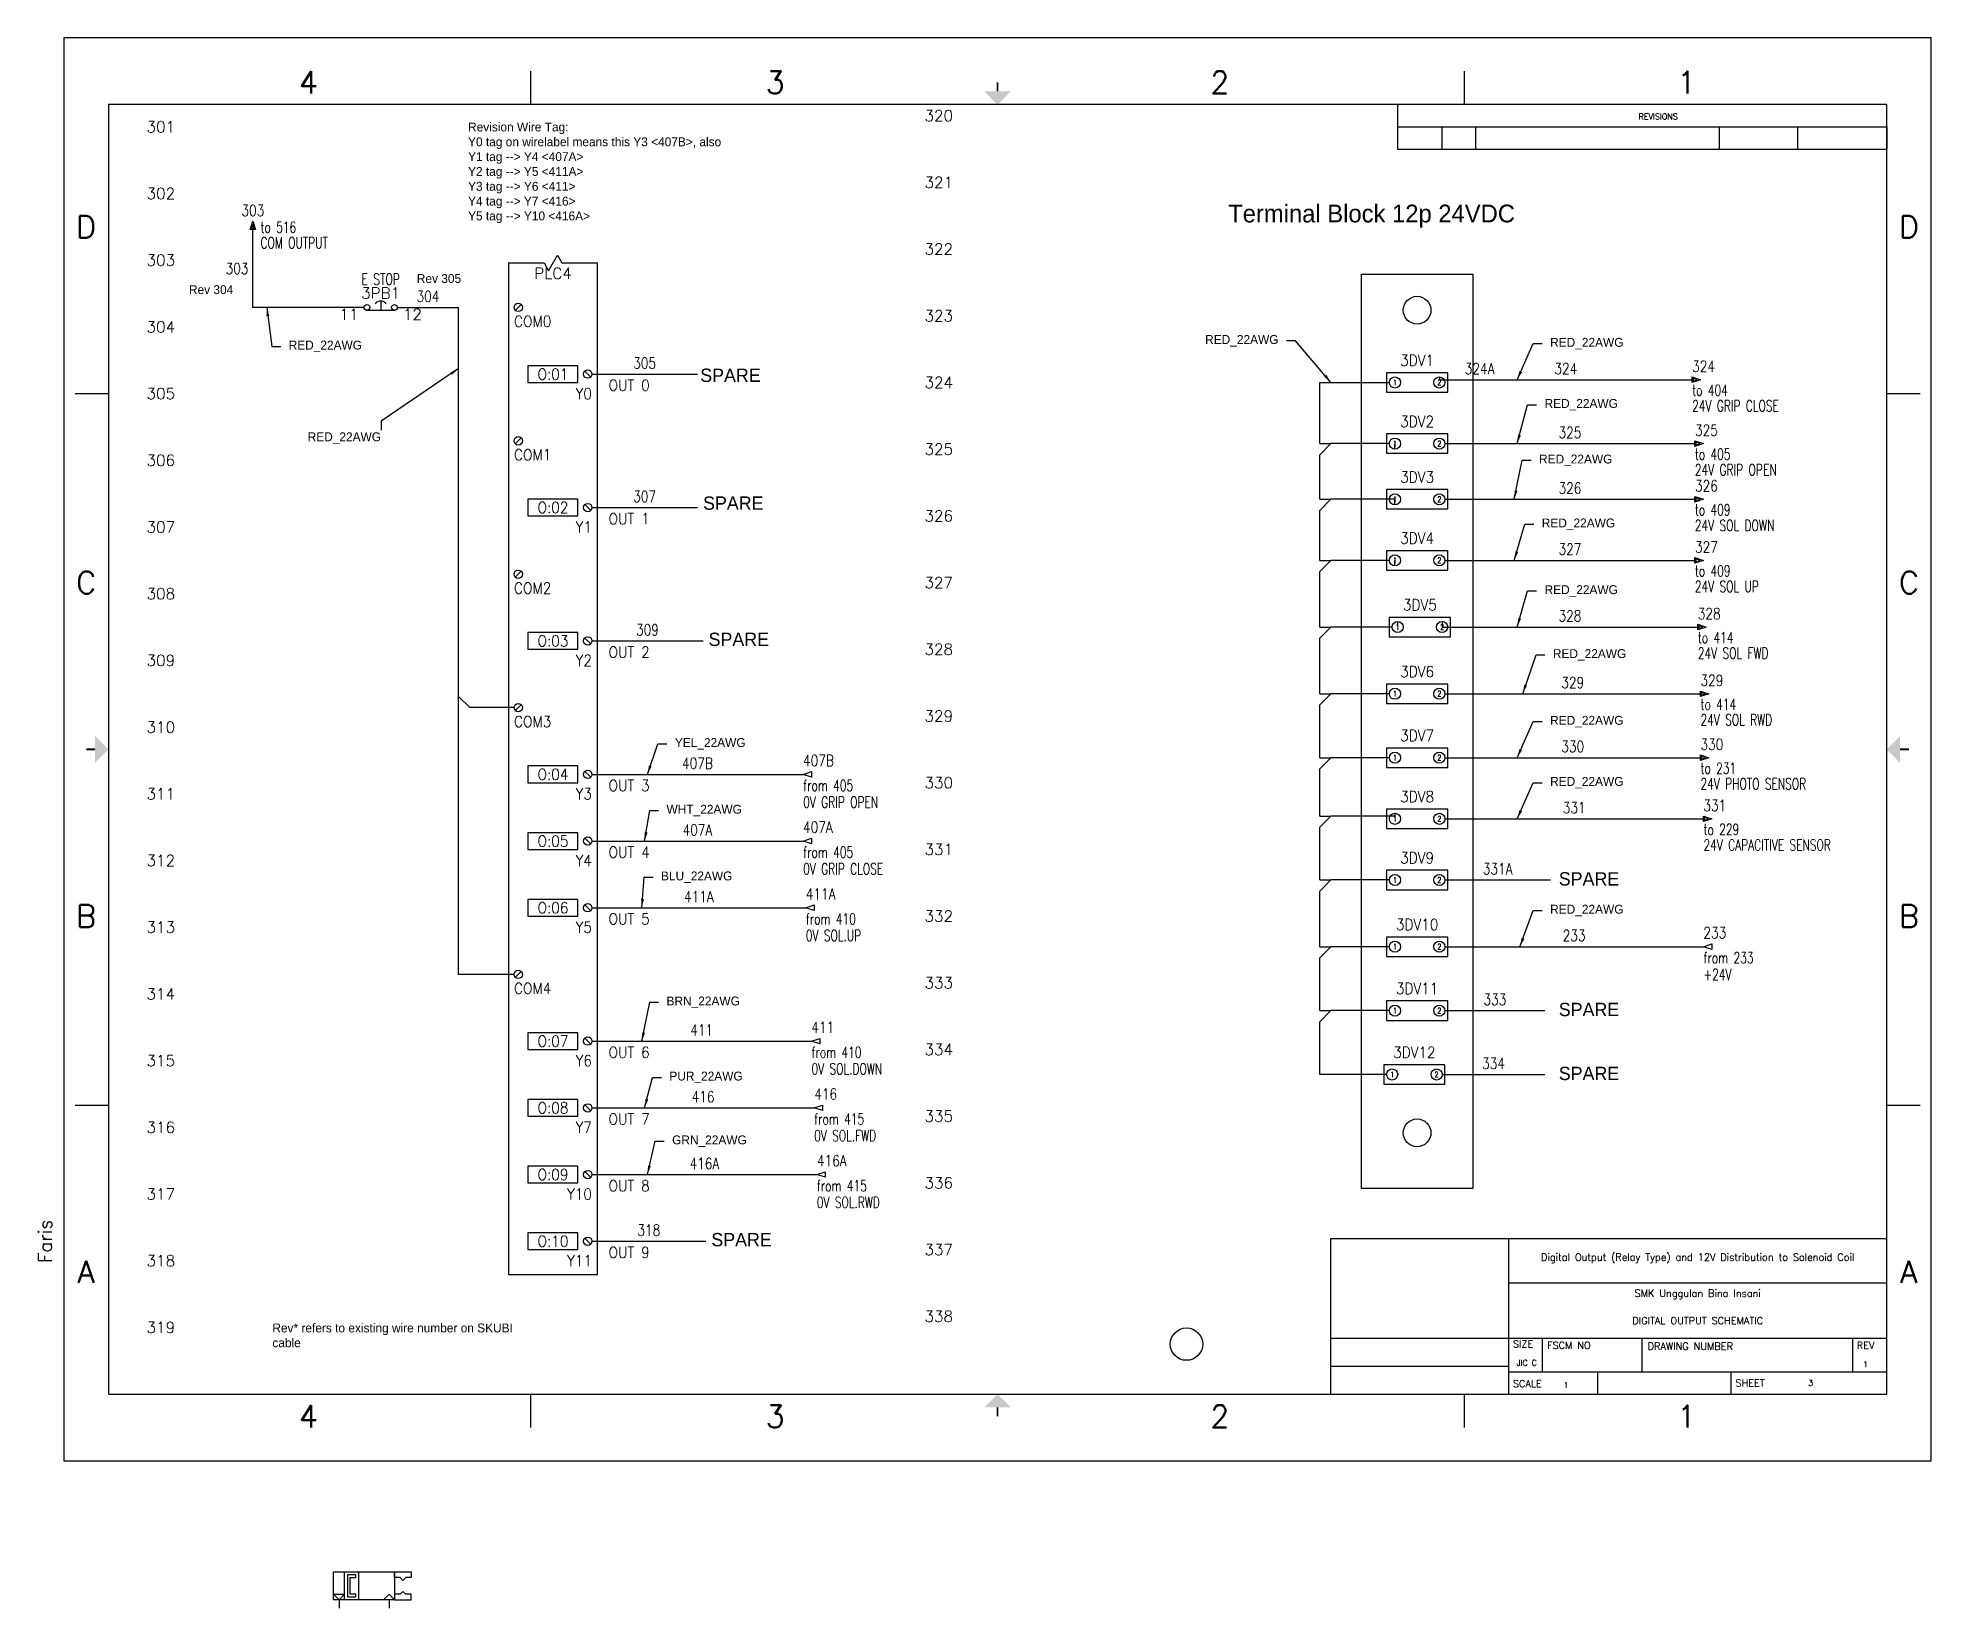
# Model space of a CAD drawing. Header units: inches. Extents: x -0.3 to 21, y -1.7 to 16.
import ezdxf
from ezdxf.enums import TextEntityAlignment as Align

# ---------------------------------------------------------------- set-up
doc = ezdxf.new("R2010")
doc.units = ezdxf.units.IN
doc.header["$MEASUREMENT"] = 0
for name, color, linetype in [('BLU_22AWG', 7, 'Continuous'), ('BRN_22AWG', 7, 'Continuous'), ('DESC', 1, 'Continuous'), ('GRN_22AWG', 7, 'Continuous'), ('GRY_20AWG', 9, 'Continuous'), ('MISC', 2, 'Continuous'), ('POS', 3, 'Continuous'), ('PUR_22AWG', 7, 'Continuous'), ('RED_22AWG', 7, 'Continuous'), ('SYMS', 7, 'Continuous'), ('TAGS', 51, 'Continuous'), ('TB_LABELS', 1, 'Continuous'), ('TERMS', 4, 'Continuous'), ('Title Block', 7, 'Continuous'), ('Viewport', 7, 'Continuous'), ('WHT_22AWG', 7, 'Continuous'), ('WIRENO', 70, 'Continuous'), ('WIREREF', 61, 'Continuous'), ('WIREREF_DEST', 61, 'Continuous'), ('XREF', 7, 'Continuous'), ('YEL_22AWG', 7, 'Continuous')]:
    doc.layers.add(name, color=color, linetype=linetype)
doc.styles.add('Roman', font='romans')
doc.styles.add('WD', font='romans.shx')
doc.dimstyles.get("Standard").update_dxf_attribs({"dimtxt": 0.18, "dimasz": 0.18, "dimexe": 0.18, "dimexo": 0.0625, "dimgap": 0.09, "dimtad": 0, "dimtih": 1, "dimtoh": 1, "dimdec": 4, "dimzin": 0, "dimdsep": 46, "dimtxsty": 'Standard', "dimcen": 0.09, "dimadec": 0, "dimazin": 0, "dimtfac": 1, "dimtdec": 4, "dimtofl": 0, "dimtmove": 0, "dimatfit": 3, "dimfxl": 1, "dimtolj": 1, "dimtzin": 0, "dimarcsym": 0})

msp = doc.modelspace()

# ---------------------------------------------------------------- texts
at = {"style": 'WD'}
for s, p in [('302', (1.25, 14.25)), ('303', (1.25, 13.5)), ('304', (1.25, 12.75)), ('305', (1.25, 12)), ('306', (1.25, 11.25)), ('307', (1.25, 10.5)), ('308', (1.25, 9.75)), ('309', (1.25, 9)), ('310', (1.25, 8.25)), ('311', (1.25, 7.5)), ('312', (1.25, 6.75)), ('313', (1.25, 6)), ('314', (1.25, 5.25)), ('315', (1.25, 4.5)), ('316', (1.25, 3.75)), ('317', (1.25, 3)), ('318', (1.25, 2.25)), ('319', (1.25, 1.5))]:
    msp.add_text(s, height=0.125, dxfattribs=at).set_placement(p, align=Align.MIDDLE_RIGHT)
at = {"char_height": 0.15, "attachment_point": 1}
for insert in [(7.156, 12.281), (7.188, 10.844), (7.25, 9.312), (7.281, 2.562)]:
    msp.add_mtext_dynamic_manual_height_columns('SPARE', width=0.84375, gutter_width=1, heights=[0.187], dxfattribs=dict(at, insert=insert))
at = {"layer": 'GRY_20AWG', "style": 'WD'}
for s, p in [('321', (10, 14.375)), ('322', (10, 13.625)), ('323', (10, 12.875)), ('324', (10, 12.125)), ('325', (10, 11.375)), ('326', (10, 10.625)), ('327', (10, 9.875)), ('328', (10, 9.125)), ('329', (10, 8.375)), ('330', (10, 7.625)), ('331', (10, 6.875)), ('332', (10, 6.125)), ('333', (10, 5.375)), ('334', (10, 4.625)), ('335', (10, 3.875)), ('336', (10, 3.125)), ('337', (10, 2.375)), ('338', (10, 1.625))]:
    msp.add_text(s, height=0.125, dxfattribs=at).set_placement(p, align=Align.MIDDLE_RIGHT)
at = {"layer": 'GRY_20AWG', "insert": (13.094, 14.125), "char_height": 0.2, "attachment_point": 1}
msp.add_mtext_dynamic_manual_height_columns('Terminal Block 12p 24VDC', width=4.76629, gutter_width=1, heights=[0.215], dxfattribs=at)
at = {"layer": 'POS', "char_height": 0.1}
for s, insert, attachment_point in [('\\A1;RED_22AWG', (2.527, 12.531), 4), ('\\A1;RED_22AWG', (13.66, 12.594), 6), ('\\A1;RED_22AWG', (16.715, 12.562), 4), ('\\A1;RED_22AWG', (16.652, 11.875), 4), ('\\A1;RED_22AWG', (3.566, 11.5), 6), ('\\A1;RED_22AWG', (16.59, 11.25), 4), ('\\A1;RED_22AWG', (16.621, 10.531), 4), ('\\A1;RED_22AWG', (16.652, 9.781), 4), ('\\A1;RED_22AWG', (16.746, 9.062), 4), ('\\A1;RED_22AWG', (16.715, 8.312), 4), ('\\A1;YEL_22AWG', (6.871, 8.062), 4), ('\\A1;RED_22AWG', (16.715, 7.625), 4), ('\\A1;WHT_22AWG', (6.777, 7.312), 4), ('\\A1;BLU_22AWG', (6.715, 6.562), 4), ('\\A1;RED_22AWG', (16.715, 6.188), 4), ('\\A1;BRN_22AWG', (6.777, 5.156), 4), ('\\A1;PUR_22AWG', (6.809, 4.312), 4), ('\\A1;GRN_22AWG', (6.84, 3.594), 4)]:
    msp.add_mtext(s, dxfattribs=dict(at, insert=insert, attachment_point=attachment_point))
at = {"layer": 'SYMS', "attachment_point": 1}
for s, width, heights, insert, char_height in [('Revision Wire Tag: \\PY0 tag on wirelabel means this Y3 <407B>, also\\PY1 tag --> Y4 <407A> \\PY2 tag --> Y5 <411A>\\PY3 tag --> Y6 <411>\\PY4 tag --> Y7 <416>\\PY5 tag --> Y10 <416A>', 4.65748, [1.417], (4.545, 15.048), 0.1), ('Rev 304', 0.75, [0.347], (1.406, 13.219), 0.1), ('Rev 305', 0.75, [0.347], (3.969, 13.344), 0.1), ('SPARE', 0.9375, [0], (16.812, 6.619), 0.15), ('SPARE', 0.9375, [0], (16.812, 5.15), 0.15), ('SPARE', 0.9375, [0], (16.812, 4.431), 0.15), ('Rev* refers to existing wire number on SKUBI cable', 2.70861, [0.347], (2.344, 1.544), 0.1)]:
    msp.add_mtext_dynamic_manual_height_columns(s, width=width, gutter_width=1, heights=heights, dxfattribs=dict(at, insert=insert, char_height=char_height))

# ---------------------------------------------------------------- blocks, each defined once
blk = doc.blocks.new('ANSI_border_C')
for p, q in [((20.5, 0.75), (20.5, 2.5)), ((14.25, 0.75), (20.5, 0.75))]:
    blk.add_line(p, q)
at = {"layer": 'Title Block'}
for p, q in [((0, 16), (0, 0)), ((21, 16), (0, 16)), ((21, 0), (21, 16)), ((5.25, 15.25), (5.25, 15.625)), ((15.75, 15.25), (15.75, 15.625)), ((0.5, 15.25), (0.5, 0.75)), ((20.5, 15.25), (0.5, 15.25)), ((15, 15.25), (15, 15)), ((20.5, 0.75), (20.5, 15.25)), ((15, 15), (20.5, 15)), ((0.125, 12), (0.5, 12)), ((20.5, 12), (20.875, 12)), ((0.125, 4), (0.5, 4)), ((20.5, 4), (20.875, 4)), ((0.5, 0.75), (20.5, 0.75)), ((5.25, 0.375), (5.25, 0.75)), ((15.75, 0.375), (15.75, 0.75)), ((0, 0), (21, 0))]:
    blk.add_line(p, q, dxfattribs=at)
at = {"layer": 'Title Block', "const_width": 0.02}
for points in [[(10.5, 15.5), (10.5, 15.4)], [(0.25, 8), (0.35, 8)], [(20.75, 8), (20.65, 8)], [(10.5, 0.5), (10.5, 0.6)]]:
    blk.add_lwpolyline(points, dxfattribs=at)
at = {"layer": 'Title Block'}
for points in [[(10.35, 15.4), (10.65, 15.4), (10.5, 15.25)], [(0.35, 7.85), (0.35, 8.15), (0.5, 8)], [(20.65, 7.85), (20.65, 8.15), (20.5, 8)], [(10.35, 0.6), (10.65, 0.6), (10.5, 0.75)]]:
    blk.add_solid(points, dxfattribs=at)
at = {"layer": 'Title Block', "style": 'Roman'}
for s, p in [('4', (2.75, 15.5)), ('3', (8, 15.5)), ('2', (13, 15.5)), ('1', (18.25, 15.5)), ('D', (0.25, 13.875)), ('D', (20.75, 13.875)), ('C', (0.25, 9.875)), ('C', (20.75, 9.875)), ('B', (0.25, 6.125)), ('B', (20.75, 6.125)), ('A', (0.25, 2.125)), ('A', (20.75, 2.125)), ('4', (2.75, 0.5)), ('3', (8, 0.5)), ('2', (13, 0.5)), ('1', (18.25, 0.5))]:
    blk.add_text(s, height=0.25, dxfattribs=at).set_placement(p, align=Align.MIDDLE_CENTER)
blk.add_text('REVISIONS', height=0.065, dxfattribs=at).set_placement((17.71, 15.083))
blk = doc.blocks.new('JIC_border_C')
blk.add_blockref('ANSI_border_C', (0, 0))
blk = doc.blocks.new('JIC_REVblock_C')
blk.add_line((0, 0), (0, -0.25))
at = {"layer": 'Title Block'}
for p, q in [((-5.5, 0), (-5.5, -0.25)), ((-5.5, 0), (0, 0)), ((-5, -0.25), (-5, 0)), ((-4.62, -0.25), (-4.62, 0)), ((-1.88, -0.25), (-1.88, 0)), ((-1, -0.25), (-1, 0)), ((-5.5, -0.25), (0, -0.25))]:
    blk.add_line(p, q, dxfattribs=at)
at = {"style": 'WD'}
for tag, p in [('ZONE', (-5.391, -0.16)), ('REV', (-4.92, -0.16)), ('DESCRIPTION', (-3.618, -0.16)), ('DATE', (-1.552, -0.16)), ('APPROVED', (-0.759, -0.16))]:
    blk.add_attdef(tag, p, '', height=0.065, dxfattribs=at)
at = {"style": 'WD', "flags": 1}
blk.add_attdef('WD_TB', (-4.505, -0.154), '', height=0.03, dxfattribs=at)
blk = doc.blocks.new('JIC_tblock_desc_C')
for p, q in [((0, 0), (0, 1.75)), ((-6.25, 0), (0, 0))]:
    blk.add_line(p, q)
at = {"layer": 'Title Block'}
for p, q in [((-6.25, 0), (-6.25, 1.75)), ((-6.25, 1.75), (0, 1.75)), ((-4.25, 0), (-4.25, 1.75)), ((-4.25, 1.25), (0, 1.25)), ((-6.25, 0.63), (0, 0.63)), ((-3.87, 0.25), (-3.87, 0.63)), ((-2.75, 0.25), (-2.75, 0.63)), ((-0.38, 0.25), (-0.38, 0.63)), ((-6.25, 0.315), (-4.25, 0.315)), ((-4.25, 0.25), (0, 0.25)), ((-3.25, 0), (-3.25, 0.25)), ((-1.75, 0), (-1.75, 0.25))]:
    blk.add_line(p, q, dxfattribs=at)
at = {"color": 0, "style": 'Roman', "flags": 8}
for tag, p in [('FNAME', (-20.636, 6.819)), ('REVDATE', (-20.636, 4.106)), ('USER', (-20.636, 1.477))]:
    blk.add_attdef(tag, p, '', height=0.15, rotation=90, dxfattribs=at)
at = {"style": 'WD'}
for tag, p in [('PROJDESC', (-2.125, 1.5)), ('TITLE1', (-2.125, 1.095)), ('TITLE2', (-2.125, 0.785))]:
    blk.add_attdef(tag, text='', height=0.08, dxfattribs=at).set_placement(p, align=Align.CENTER)
at = {"style": 'WD', "flags": 1}
blk.add_attdef('WD_TB', (-5.57, 0.177), '', height=0.086, dxfattribs=at)
at = {"style": 'WD'}
for tag, p in [('SIZE', (-4.162, 0.32)), ('FSCM_NO', (-3.4, 0.337)), ('DWG_NO', (-1.659, 0.337)), ('REV', (-0.265, 0.303)), ('SCALE', (-3.634, 0.069)), ('SHEET', (-0.883, 0.092))]:
    blk.add_attdef(tag, p, '', height=0.065, dxfattribs=at)
at = {"layer": 'TB_LABELS', "style": 'WD'}
for s, p in [('SIZE', (-4.204, 0.604)), ('FSCM NO', (-3.819, 0.588)), ('DRAWING NUMBER', (-2.689, 0.579)), ('REV', (-0.336, 0.588)), ('SCALE', (-4.204, 0.158)), ('SHEET', (-1.701, 0.164))]:
    blk.add_text(s, height=0.08, dxfattribs=at).set_placement(p, align=Align.TOP_LEFT)
blk = doc.blocks.new('PLCIO_146F')
at = {"layer": 'SYMS'}
for p, q in [((-0.5, 0.5), (-0.1, 0.5)), ((-0.5, 0.5), (-0.5, -10.875)), ((-0.1, 0.5), (-0.05, 0.413)), ((-0.05, 0.413), (0.05, 0.587)), ((0.05, 0.587), (0.1, 0.5)), ((0.1, 0.5), (0.5, 0.5)), ((0.5, -10.875), (0.5, 0.5)), ((-0.357, 0.033), (-0.424, -0.033)), ((0.281, -0.656), (-0.281, -0.656)), ((-0.281, -0.656), (-0.281, -0.844)), ((-0.281, -0.844), (0.281, -0.844)), ((0.281, -0.844), (0.281, -0.656)), ((0.357, -0.717), (0.424, -0.783)), ((-0.357, -1.467), (-0.424, -1.533)), ((0.281, -2.156), (-0.281, -2.156)), ((-0.281, -2.156), (-0.281, -2.344)), ((0.281, -2.344), (0.281, -2.156)), ((0.357, -2.217), (0.424, -2.283)), ((-0.281, -2.344), (0.281, -2.344)), ((-0.357, -2.967), (-0.424, -3.033)), ((0.281, -3.656), (-0.281, -3.656)), ((-0.281, -3.656), (-0.281, -3.844)), ((0.281, -3.844), (0.281, -3.656)), ((0.357, -3.717), (0.424, -3.783)), ((-0.281, -3.844), (0.281, -3.844)), ((-0.357, -4.467), (-0.424, -4.533)), ((0.281, -5.156), (-0.281, -5.156)), ((-0.281, -5.156), (-0.281, -5.344)), ((0.281, -5.344), (0.281, -5.156)), ((0.357, -5.217), (0.424, -5.283)), ((-0.281, -5.344), (0.281, -5.344)), ((0.281, -5.906), (-0.281, -5.906)), ((-0.281, -5.906), (-0.281, -6.094)), ((0.281, -6.094), (0.281, -5.906)), ((-0.281, -6.094), (0.281, -6.094)), ((0.357, -5.967), (0.424, -6.033)), ((0.281, -6.656), (-0.281, -6.656)), ((-0.281, -6.656), (-0.281, -6.844)), ((0.281, -6.844), (0.281, -6.656)), ((0.357, -6.717), (0.424, -6.783)), ((-0.281, -6.844), (0.281, -6.844)), ((-0.357, -7.467), (-0.424, -7.533)), ((0.281, -8.156), (-0.281, -8.156)), ((-0.281, -8.156), (-0.281, -8.344)), ((0.281, -8.344), (0.281, -8.156)), ((0.357, -8.217), (0.424, -8.283)), ((-0.281, -8.344), (0.281, -8.344)), ((0.281, -8.906), (-0.281, -8.906)), ((-0.281, -8.906), (-0.281, -9.094)), ((0.281, -9.094), (0.281, -8.906)), ((-0.281, -9.094), (0.281, -9.094)), ((0.357, -8.967), (0.424, -9.033)), ((0.281, -9.656), (-0.281, -9.656)), ((-0.281, -9.656), (-0.281, -9.844)), ((0.281, -9.844), (0.281, -9.656)), ((0.357, -9.717), (0.424, -9.783)), ((-0.281, -9.844), (0.281, -9.844)), ((0.281, -10.406), (-0.281, -10.406)), ((-0.281, -10.406), (-0.281, -10.594)), ((0.281, -10.594), (0.281, -10.406)), ((-0.281, -10.594), (0.281, -10.594)), ((0.357, -10.467), (0.424, -10.533)), ((-0.5, -10.875), (0.5, -10.875))]:
    blk.add_line(p, q, dxfattribs=at)
for centre in [(-0.391, 0), (0.391, -0.75), (-0.391, -1.5), (0.391, -2.25), (-0.391, -3), (0.391, -3.75), (-0.391, -4.5), (0.391, -5.25), (0.391, -6), (0.391, -6.75), (-0.391, -7.5), (0.391, -8.25), (0.391, -9), (0.391, -9.75), (0.391, -10.5)]:
    blk.add_circle(centre, 0.0469, dxfattribs=at)
at = {"style": 'WD', "width": 0.8}
for tag, p in [('INST', (0, 1.482)), ('LOC', (0, 1.312))]:
    blk.add_attdef(tag, text='', height=0.125, dxfattribs=at).set_placement(p, align=Align.CENTER)
at = {"style": 'WD'}
blk.add_attdef('TAG_2', text='', height=0.125, dxfattribs=at).set_placement((0, 0.322), align=Align.CENTER)
at = {"layer": 'SYMS', "style": 'WD', "flags": 1}
for tag, p in [('X4TERM21', (-0.438, 0)), ('X1TERM22', (0.438, -0.75)), ('X4TERM23', (-0.438, -1.5)), ('X1TERM24', (0.438, -2.25)), ('X4TERM25', (-0.438, -3)), ('X1TERM26', (0.438, -3.75)), ('X4TERM27', (-0.438, -4.5)), ('X1TERM28', (0.438, -5.25)), ('X1TERM29', (0.438, -6)), ('X1TERM30', (0.438, -6.75)), ('X4TERM31', (-0.438, -7.5)), ('X1TERM32', (0.438, -8.25)), ('X1TERM33', (0.438, -9)), ('X1TERM34', (0.438, -9.75)), ('X1TERM35', (0.438, -10.5))]:
    blk.add_attdef(tag, p, '', height=0.01, dxfattribs=at)
at = {"layer": 'SYMS', "style": 'WD'}
for tag, width, p in [('TERMDESC21', 0.8, (-0.625, -0.062)), ('TERM22', 0.9, (0.438, -0.906)), ('TERMDESC23', 0.8, (-0.625, -1.562)), ('TERM24', 0.9, (0.438, -2.406)), ('TERMDESC25', 0.8, (-0.625, -3.062)), ('TERM26', 0.9, (0.438, -3.906)), ('TERMDESC27', 0.8, (-0.625, -4.562)), ('TERM28', 0.9, (0.438, -5.406)), ('TERM29', 0.9, (0.438, -6.156)), ('TERM30', 0.9, (0.438, -6.906)), ('TERMDESC31', 0.8, (-0.625, -7.562)), ('TERM32', 0.9, (0.438, -8.406)), ('TERM33', 0.9, (0.438, -9.156)), ('TERM34', 0.9, (0.438, -9.906)), ('TERM35', 0.9, (0.438, -10.656))]:
    blk.add_attdef(tag, text='', height=0.125, dxfattribs=dict(at, width=width)).set_placement(p, align=Align.TOP_RIGHT)
at = {"layer": 'SYMS', "style": 'WD', "width": 0.9}
for tag, p in [('TERM21', (-0.438, -0.094)), ('TERMDESC22', (0.625, -0.812)), ('TERM23', (-0.438, -1.594)), ('TERMDESC24', (0.625, -2.312)), ('TERM25', (-0.438, -3.094)), ('TERMDESC26', (0.625, -3.812)), ('TERM27', (-0.438, -4.594)), ('TERMDESC28', (0.625, -5.312)), ('TERMDESC29', (0.625, -6.062)), ('TERMDESC30', (0.625, -6.812)), ('TERM31', (-0.438, -7.594)), ('TERMDESC32', (0.625, -8.312)), ('TERMDESC33', (0.625, -9.062)), ('TERMDESC34', (0.625, -9.812)), ('TERMDESC35', (0.625, -10.562))]:
    blk.add_attdef(tag, text='', height=0.125, dxfattribs=at).set_placement(p, align=Align.TOP_LEFT)
for tag, p in [('DESCA22', (-0.688, -0.719)), ('DESCB22', (-0.688, -0.875)), ('DESCC22', (-0.688, -1.031)), ('DESCD22', (-0.688, -1.188)), ('DESCE22', (-0.688, -1.344)), ('DESCA24', (-0.688, -2.219)), ('DESCB24', (-0.688, -2.375)), ('DESCC24', (-0.688, -2.531)), ('DESCD24', (-0.688, -2.688)), ('DESCE24', (-0.688, -2.844)), ('DESCA26', (-0.688, -3.719)), ('DESCB26', (-0.688, -3.875)), ('DESCC26', (-0.688, -4.031)), ('DESCD26', (-0.688, -4.188)), ('DESCE26', (-0.688, -4.344)), ('DESCA28', (-0.688, -5.219)), ('DESCB28', (-0.688, -5.375)), ('DESCC28', (-0.688, -5.531)), ('DESCD28', (-0.688, -5.688)), ('DESCE28', (-0.688, -5.844)), ('DESCA29', (-0.688, -5.969)), ('DESCB29', (-0.688, -6.125)), ('DESCC29', (-0.688, -6.281)), ('DESCD29', (-0.688, -6.438)), ('DESCE29', (-0.688, -6.594)), ('DESCA30', (-0.688, -6.719)), ('DESCB30', (-0.688, -6.875)), ('DESCC30', (-0.688, -7.031)), ('DESCD30', (-0.688, -7.188)), ('DESCE30', (-0.688, -7.344)), ('DESCB32', (-0.688, -8.375)), ('DESCA32', (-0.688, -8.219)), ('DESCC32', (-0.688, -8.531)), ('DESCD32', (-0.688, -8.688)), ('DESCE32', (-0.688, -8.844)), ('DESCA33', (-0.688, -8.969)), ('DESCB33', (-0.688, -9.125)), ('DESCC33', (-0.688, -9.281)), ('DESCD33', (-0.688, -9.438)), ('DESCE33', (-0.688, -9.594)), ('DESCB34', (-0.688, -9.875)), ('DESCA34', (-0.688, -9.719)), ('DESCC34', (-0.688, -10.031)), ('DESCD34', (-0.688, -10.188)), ('DESCE34', (-0.688, -10.344)), ('DESCA35', (-0.688, -10.469)), ('DESCB35', (-0.688, -10.625)), ('DESCC35', (-0.688, -10.781)), ('DESCD35', (-0.688, -10.938)), ('DESCE35', (-0.688, -11.094))]:
    blk.add_attdef(tag, text='', height=0.125, dxfattribs=at).set_placement(p, align=Align.RIGHT)
for tag, p in [('TAGA22', (0, -0.75)), ('TAGA24', (0, -2.25)), ('TAGA26', (0, -3.75)), ('TAGA28', (0, -5.25)), ('TAGA29', (0, -6)), ('TAGA30', (0, -6.75)), ('TAGA32', (0, -8.25)), ('TAGA33', (0, -9)), ('TAGA34', (0, -9.75)), ('TAGA35', (0, -10.5))]:
    blk.add_attdef(tag, text='', height=0.125, dxfattribs=at).set_placement(p, align=Align.MIDDLE_CENTER)
blk = doc.blocks.new('WD_MLRH')
at = {"style": 'WD'}
blk.add_attdef('RUNGFIRST', text='', height=0.125, dxfattribs=at).set_placement((-0.25, 0), align=Align.MIDDLE_RIGHT)
at = {"style": 'WD', "flags": 1}
for tag, p in [('RUNGHORV', (-0.25, -0.127)), ('RUNGDIST', (-0.25, -0.2)), ('RUNGCNT', (-0.25, -0.237)), ('RUNGINC', (-0.25, -0.163)), ('WIRE-START', (-0.25, -0.356)), ('WIRE-GSUF', (-0.25, -0.396)), ('PH3SPACE', (-0.25, -0.437)), ('WIREMODE', (-0.25, -0.281)), ('WIREFMT', (-0.25, -0.321))]:
    blk.add_attdef(tag, text='', height=0.025, dxfattribs=at).set_placement(p, align=Align.RIGHT)
blk = doc.blocks.new('HPB12M')
for p, q in [((0, 0.074), (0, -0.031)), ((-0.156, -0.032), (0.156, -0.032))]:
    blk.add_line(p, q)
for centre in [(-0.155, 0), (0.155, 0)]:
    blk.add_circle(centre, 0.0322)
blk.add_arc((0, -0.006), 0.0781, 36.8699, 143.1301)
at = {"style": 'WD', "width": 0.7}
for tag, p in [('INST', (0, 0.738)), ('LOC', (0, 0.568)), ('DESC1', (0, 0.412)), ('DESC2', (0, 0.255)), ('XREF', (0, -0.232))]:
    blk.add_attdef(tag, text='', height=0.125, dxfattribs=at).set_placement(p, align=Align.CENTER)
at = {"style": 'WD'}
blk.add_attdef('TAG1', text='', height=0.125, dxfattribs=at).set_placement((0, 0.099), align=Align.CENTER)
for tag, p, height, flags in [('X4TERM01', (-0.188, 0), 0.0125, 1), ('FAMILY', (0.054, 0.058), 0.01, 9), ('CONTACT', (0.054, 0.042), 0.01, 9), ('X1TERM02', (0.188, 0), 0.0125, 1)]:
    blk.add_attdef(tag, p, '', height=height, dxfattribs=dict(at, flags=flags))
for tag, p in [('X2LINK', (0, 0.125)), ('X8LINK', (0, -0.094))]:
    blk.add_attdef(tag, p, '', height=0.01, dxfattribs=at)
at = {"linetype": 'Continuous', "style": 'WD', "flags": 9}
for tag, p in [('MFG', (0.076, 0)), ('CAT', (0.076, 0.017)), ('ASSYCODE', (0.076, -0.017))]:
    blk.add_attdef(tag, text='', height=0.01, dxfattribs=at).set_placement(p, align=Align.CENTER)
at = {"linetype": 'Continuous', "style": 'WD', "flags": 8}
blk.add_attdef('TERM01', text='', height=0.125, dxfattribs=at).set_placement((-0.25, -0.016), align=Align.TOP_RIGHT)
blk.add_attdef('TERM02', text='', height=0.125, dxfattribs=at).set_placement((0.25, -0.016), align=Align.TOP_LEFT)
blk = doc.blocks.new('WD_WNH')
at = {"linetype": 'Continuous', "style": 'WD', "width": 0.8}
blk.add_attdef('WIRENO', text='', height=0.125, dxfattribs=at).set_placement((0, 0.062), align=Align.CENTER)
at = {"style": 'WD', "flags": 1}
for tag, p in [('W01USER', (0, 0.078)), ('W02USER', (0, 0.07)), ('W03USER', (0, 0.062)), ('W04USER', (0, 0.055)), ('W05USER', (0, 0.047)), ('W06USER', (0, 0.039)), ('W07USER', (0, 0.031)), ('W08USER', (0, 0.023)), ('W09USER', (0, 0.016)), ('W10USER', (0, 0.008))]:
    blk.add_attdef(tag, text='', height=0.005, dxfattribs=at).set_placement(p, align=Align.CENTER)
blk = doc.blocks.new('HDV1T6')
for p, q in [((0.344, 0.109), (-0.344, 0.109)), ((-0.344, 0.109), (-0.344, -0.109)), ((0.344, -0.109), (0.344, 0.109)), ((-0.344, -0.109), (0.344, -0.109))]:
    blk.add_line(p, q)
for centre in [(-0.25, 0), (0.25, 0)]:
    blk.add_circle(centre, 0.0625)
at = {"style": 'WD'}
for tag, width, p in [('INST', 0.7, (0.006, 0.669)), ('RATING2', 0.7, (0, 0.343)), ('LOC', 0.7, (0.006, 0.499)), ('TAG1', 0.9, (0, 0.187)), ('DESC1', 0.7, (0, -0.309)), ('DESC2', 0.7, (0, -0.465)), ('XREF', 0.7, (0, -0.621))]:
    blk.add_attdef(tag, text='', height=0.125, dxfattribs=dict(at, width=width)).set_placement(p, align=Align.CENTER)
at = {"linetype": 'Continuous', "style": 'WD', "width": 0.8, "flags": 8}
for tag, p in [('TERM01', (-0.25, 0)), ('TERM02', (0.25, 0))]:
    blk.add_attdef(tag, text='', height=0.0625, dxfattribs=at).set_placement(p, align=Align.MIDDLE)
at = {"style": 'WD', "flags": 1}
for tag, p in [('X4TERM01', (-0.312, 0)), ('X2TERM01', (-0.25, 0.062)), ('X2TERM02', (0.25, 0.062)), ('X1TERM02', (0.312, 0)), ('X8TERM01', (-0.25, -0.062)), ('X8TERM02', (0.25, -0.062))]:
    blk.add_attdef(tag, p, '', height=0.0125, dxfattribs=at)
at = {"style": 'WD', "width": 0.7}
blk.add_attdef('RATING1', text='', height=0.125, dxfattribs=at).set_placement((0, 0), align=Align.MIDDLE)
at = {"linetype": 'Continuous', "style": 'WD', "flags": 9}
blk.add_attdef('ASSYCODE', text='', height=0.01, dxfattribs=at).set_placement((0, 0.094), align=Align.CENTER)
at = {"style": 'WD', "flags": 9}
blk.add_attdef('FAMILY', text='', height=0.01, dxfattribs=at).set_placement((-0.005, 0.154), align=Align.CENTER)
at = {"linetype": 'Continuous', "style": 'WD', "flags": 1}
for tag, p in [('MFG', (0, 0.125)), ('CAT', (0, 0.144))]:
    blk.add_attdef(tag, text='', height=0.01, dxfattribs=at).set_placement(p, align=Align.MIDDLE)
blk = doc.blocks.new('HA1D1')
blk.add_lwpolyline([(0.094, 0), (0.094, -0.031), (0, 0), (0.094, 0.031), (0.094, 0)])
at = {"style": 'WD', "width": 0.8, "flags": 8}
blk.add_attdef('WIRENO', (0, 0.094), '', height=0.125, dxfattribs=at)
at = {"style": 'WD', "flags": 1}
for tag, p in [('SIGCODE', (-0.02, 0.047)), ('X4TERM01', (0, 0))]:
    blk.add_attdef(tag, p, '', height=0.01, dxfattribs=at)
at = {"style": 'WD', "width": 0.7}
for tag, p in [('XREF', (0, -0.188)), ('DESC1', (0, -0.375))]:
    blk.add_attdef(tag, p, '', height=0.125, dxfattribs=at)
blk = doc.blocks.new('HA1S1')
for points in [[(0, 0), (0, 0.031), (0.094, 0), (0, -0.031), (0, 0)], [(0.011, 0.016), (0.011, -0.016), (0.058, 0), (0.011, 0.016)]]:
    blk.add_lwpolyline(points)
at = {"style": 'WD', "flags": 1}
for tag, p in [('SIGCODE', (-0.02, 0.047)), ('X4TERM01', (0, 0))]:
    blk.add_attdef(tag, p, '', height=0.01, dxfattribs=at)
at = {"style": 'WD', "width": 0.8, "flags": 8}
blk.add_attdef('WIRENO', (0, 0.087), '', height=0.125, dxfattribs=at)
at = {"style": 'WD', "width": 0.7}
for tag, p in [('XREF', (0, -0.181)), ('DESC1', (0, -0.356))]:
    blk.add_attdef(tag, p, '', height=0.125, dxfattribs=at)
blk = doc.blocks.new('HA1S2')
for points in [[(0, 0), (-0.031, 0), (0, 0.094), (0.031, 0), (0, 0)], [(-0.016, 0.011), (0.016, 0.011), (0, 0.058), (-0.016, 0.011)]]:
    blk.add_lwpolyline(points)
at = {"style": 'WD', "width": 0.8, "flags": 8}
blk.add_attdef('WIRENO', text='', height=0.125, dxfattribs=at).set_placement((0, 0.153), align=Align.CENTER)
at = {"style": 'WD', "flags": 1}
for tag, p in [('X8TERM01', (0, 0)), ('SIGCODE', (0.026, 0.066))]:
    blk.add_attdef(tag, p, '', height=0.01, dxfattribs=at)
at = {"style": 'WD', "width": 0.7}
for tag, p in [('XREF', (0.084, -0.036)), ('DESC1', (0.084, -0.211))]:
    blk.add_attdef(tag, p, '', height=0.125, dxfattribs=at)
blk = doc.blocks.new('WD_WNV')
at = {"linetype": 'Continuous', "style": 'WD', "width": 0.8}
blk.add_attdef('WIRENO', text='', height=0.125, dxfattribs=at).set_placement((-0.05, 0), align=Align.MIDDLE_RIGHT)
at = {"style": 'WD', "flags": 1}
for tag, p in [('W01USER', (-0.062, 0.094)), ('W02USER', (-0.062, 0.086)), ('W03USER', (-0.062, 0.078)), ('W04USER', (-0.062, 0.07)), ('W05USER', (-0.062, 0.062)), ('W06USER', (-0.062, 0.055)), ('W07USER', (-0.062, 0.047)), ('W08USER', (-0.062, 0.039)), ('W09USER', (-0.062, 0.031)), ('W10USER', (-0.062, 0.023))]:
    blk.add_attdef(tag, text='', height=0.005, dxfattribs=at).set_placement(p, align=Align.CENTER)
blk = doc.blocks.new('HT0_281')
for p in [(0, -0.125), (0.125, 0)]:
    blk.add_line(p, (0, 0.125))
at = {"style": 'WD', "flags": 1}
for tag, p in [('X2TERM01', (0, 0.125)), ('WDWSEQ', (0.096, 0.061)), ('X1TERM01', (0.125, 0)), ('X8TERM01', (0, -0.125))]:
    blk.add_attdef(tag, p, '', height=0.02, dxfattribs=at)
blk = doc.blocks.new('HT0_812')
for p, q in [((0, 0), (0, 0.125)), ((0, 0), (0.125, 0)), ((0.125, 0), (0, -0.125))]:
    blk.add_line(p, q)
at = {"style": 'WD', "flags": 1}
for tag, p in [('X2TERM01', (0, 0.125)), ('WDWSEQ', (0.096, 0.061)), ('X1TERM01', (0.125, 0)), ('X8TERM01', (0, -0.125))]:
    blk.add_attdef(tag, p, '', height=0.02, dxfattribs=at)

# ---------------------------------------------------------------- linework, layer by layer
for p, q in [((3.156, -1.562), (3.156, -1.25)), ((3.312, -1.25), (3.312, -1.562)), ((3.188, -1.281), (3.188, -1.531)), ((3.25, -1.281), (3.188, -1.281)), ((3.219, -1.5), (3.219, -1.312)), ((3.219, -1.312), (3.25, -1.312)), ((3.281, -1.281), (3.25, -1.281)), ((3.25, -1.312), (3.281, -1.312)), ((3.281, -1.312), (3.281, -1.281)), ((3.781, -1.312), (3.812, -1.344)), ((3.781, -1.5), (3.812, -1.469)), ((3.812, -1.344), (3.844, -1.312)), ((3.812, -1.469), (3.844, -1.5)), ((3.094, -1.562), (3.031, -1.5)), ((3.031, -1.5), (3.156, -1.5)), ((3.156, -1.5), (3.094, -1.562)), ((3.094, -1.562), (3.094, -1.656)), ((3.188, -1.531), (3.25, -1.531)), ((3.25, -1.5), (3.219, -1.5)), ((3.281, -1.5), (3.25, -1.5)), ((3.25, -1.531), (3.281, -1.531)), ((3.281, -1.531), (3.281, -1.5)), ((3.656, -1.5), (3.594, -1.562)), ((3.719, -1.562), (3.656, -1.5)), ((3.656, -1.562), (3.656, -1.656))]:
    msp.add_line(p, q)
msp.add_lwpolyline([(3.031, -1.25), (3.719, -1.25), (3.719, -1.562), (3.031, -1.562)], close=True)
for points in [[(3.781, -1.312), (3.719, -1.312), (3.719, -1.25), (3.906, -1.25), (3.906, -1.312), (3.844, -1.312)], [(3.781, -1.5), (3.719, -1.5), (3.719, -1.562), (3.906, -1.562), (3.906, -1.5), (3.844, -1.5)]]:
    msp.add_lwpolyline(points)
at = {"layer": 'BLU_22AWG'}
msp.add_line((5.938, 6.219), (8.344, 6.219), dxfattribs=at)
at = {"layer": 'BRN_22AWG'}
msp.add_line((5.938, 4.719), (8.406, 4.719), dxfattribs=at)
at = {"layer": 'GRN_22AWG'}
msp.add_line((5.938, 3.219), (8.469, 3.219), dxfattribs=at)
at = {"layer": 'GRY_20AWG'}
for p, q in [((5.938, 12.219), (7.125, 12.219)), ((14.969, 11.375), (14.969, 11.438)), ((5.938, 10.719), (7.125, 10.719)), ((14.969, 10.062), (14.969, 10.125)), ((15, 9.438), (15, 9.406)), ((5.938, 9.219), (7.188, 9.219)), ((5.938, 2.469), (7.219, 2.469))]:
    msp.add_line(p, q, dxfattribs=at)
msp.add_lwpolyline([(14.594, 13.344), (15.844, 13.344), (15.844, 3.062), (14.594, 3.062)], close=True, dxfattribs=at)
for centre, radius in [((15.219, 12.938), 0.156), ((15.219, 3.688), 0.156), ((12.625, 1.312), 0.182)]:
    msp.add_circle(centre, radius, dxfattribs=at)
at = {"layer": 'PUR_22AWG'}
msp.add_line((5.938, 3.969), (8.438, 3.969), dxfattribs=at)
at = {"layer": 'RED_22AWG'}
for p, q in [((2.125, 12.969), (2.125, 13.844)), ((3.375, 12.969), (2.125, 12.969)), ((3.75, 12.969), (4.438, 12.969)), ((4.438, 8.594), (4.438, 12.969)), ((15.469, 12.188), (15.469, 12.156)), ((15.469, 12.156), (18.312, 12.156)), ((14.125, 12.125), (14.906, 12.125)), ((14.125, 11.562), (14.125, 12.125)), ((14.125, 10.938), (14.125, 11.312)), ((14.906, 11.438), (14.25, 11.438)), ((15.531, 11.438), (18.344, 11.438)), ((14.125, 10.25), (14.125, 10.688)), ((14.969, 10.812), (14.25, 10.812)), ((14.969, 10.75), (14.969, 10.812)), ((15.531, 10.812), (18.344, 10.812)), ((14.906, 10.125), (14.25, 10.125)), ((15.531, 10.125), (18.344, 10.125)), ((14.125, 9.5), (14.125, 10)), ((14.938, 9.375), (14.25, 9.375)), ((15.5, 9.438), (15.5, 9.375)), ((15.5, 9.375), (18.375, 9.375)), ((14.125, 8.75), (14.125, 9.25)), ((14.906, 8.625), (14.25, 8.625)), ((15.531, 8.625), (18.406, 8.625)), ((4.438, 5.469), (4.438, 8.344)), ((5.062, 8.469), (4.562, 8.469)), ((14.125, 8.031), (14.125, 8.5)), ((14.906, 7.906), (14.25, 7.906)), ((15.531, 7.906), (18.406, 7.906)), ((14.125, 7.375), (14.125, 7.781)), ((14.969, 7.25), (14.25, 7.25)), ((14.969, 7.281), (14.969, 7.25)), ((14.125, 6.656), (14.125, 7.125)), ((15.531, 7.219), (18.438, 7.219)), ((14.125, 5.906), (14.125, 6.406)), ((14.906, 6.531), (14.25, 6.531)), ((15.531, 6.531), (16.719, 6.531)), ((14.906, 5.781), (14.25, 5.781)), ((15.531, 5.781), (18.438, 5.781)), ((14.125, 5.188), (14.125, 5.656)), ((5.062, 5.469), (4.438, 5.469)), ((14.125, 4.344), (14.125, 4.938)), ((14.906, 5.062), (14.25, 5.062)), ((15.531, 5.062), (16.656, 5.062)), ((14.875, 4.344), (14.125, 4.344)), ((15.5, 4.344), (16.656, 4.344))]:
    msp.add_line(p, q, dxfattribs=at)
at = {"layer": 'WHT_22AWG'}
msp.add_line((5.938, 6.969), (8.312, 6.969), dxfattribs=at)
at = {"layer": 'YEL_22AWG'}
msp.add_line((5.938, 7.719), (8.312, 7.719), dxfattribs=at)

# ---------------------------------------------------------------- block references
ref = msp.add_blockref('WD_MLRH', (1.5, 15))
ref.add_attrib('RUNGFIRST', '301', dxfattribs={"layer": 'MISC', "height": 0.125, "style": 'WD'}).set_placement((1.25, 15), align=Align.MIDDLE_RIGHT)
msp.add_blockref('JIC_REVblock_C', (20.5, 15))
ref = msp.add_blockref('JIC_tblock_desc_C', (20.5, 0.75))
ref.add_attrib('SHEET', '3', (19.617, 0.843), dxfattribs={"height": 0.065, "style": 'WD'})
ref.add_attrib('SCALE', '1', (16.866, 0.819), dxfattribs={"height": 0.065, "style": 'WD'})
ref.add_attrib('REV', '1', (20.235, 1.053), dxfattribs={"height": 0.065, "style": 'WD'})
ref.add_attrib('SIZE', 'JIC C', (16.338, 1.07), dxfattribs={"height": 0.065, "style": 'WD'})
ref.add_attrib('TITLE2', 'DIGITAL OUTPUT SCHEMATIC', dxfattribs={"height": 0.08, "style": 'WD'}).set_placement((18.375, 1.535), align=Align.CENTER)
ref.add_attrib('TITLE1', 'SMK Unggulan Bina Insani', dxfattribs={"height": 0.08, "style": 'WD'}).set_placement((18.375, 1.845), align=Align.CENTER)
ref.add_attrib('PROJDESC', 'Digital Output (Relay Type) and 12V Distribution to Solenoid Coil', dxfattribs={"height": 0.08, "style": 'WD'}).set_placement((18.375, 2.25), align=Align.CENTER)
ref.add_attrib('USER', 'Faris', (-0.136, 2.227), dxfattribs={"color": 0, "height": 0.15, "rotation": 90, "style": 'Roman', "flags": 8})
at = {"layer": 'GRY_20AWG'}
ref = msp.add_blockref('WD_MLRH', (10.25, 15.125), dxfattribs=at)
ref.add_attrib('RUNGFIRST', '320', dxfattribs={"layer": 'MISC', "height": 0.125, "style": 'WD'}).set_placement((10, 15.125), align=Align.MIDDLE_RIGHT)
at = {"layer": 'RED_22AWG'}
for name, p in [('HT0_812', (14.125, 11.438)), ('HT0_812', (14.125, 10.812)), ('HT0_812', (14.125, 10.125)), ('HT0_812', (14.125, 9.375)), ('HT0_812', (14.125, 8.625)), ('HT0_281', (4.438, 8.469)), ('HT0_812', (14.125, 7.906)), ('HT0_812', (14.125, 7.25)), ('HT0_812', (14.125, 6.531)), ('HT0_812', (14.125, 5.781)), ('HT0_812', (14.125, 5.062))]:
    msp.add_blockref(name, p, dxfattribs=at)
at = {"layer": 'SYMS'}
ref = msp.add_blockref('HA1S2', (2.125, 13.844), dxfattribs=at)
ref.add_attrib('DESC1', 'COM OUTPUT', (2.209, 13.633), dxfattribs={"layer": 'DESC', "height": 0.125, "style": 'WD', "width": 0.7})
ref.add_attrib('WIRENO', '303', dxfattribs={"layer": 'WIREREF', "height": 0.125, "style": 'WD', "width": 0.8, "flags": 8}).set_placement((2.125, 13.997), align=Align.CENTER)
ref.add_attrib('XREF', 'to 516', (2.209, 13.808), dxfattribs={"layer": 'XREF', "height": 0.125, "style": 'WD', "width": 0.7})
ref = msp.add_blockref('PLCIO_146F', (5.5, 12.969), dxfattribs=at)
ref.add_attrib('TERM21', 'COM0', dxfattribs={"layer": 'TERMS', "height": 0.125, "style": 'WD', "width": 0.9}).set_placement((5.062, 12.875), align=Align.TOP_LEFT)
ref.add_attrib('TERM22', 'Y0', dxfattribs={"layer": 'TERMS', "height": 0.125, "style": 'WD', "width": 0.9}).set_placement((5.938, 12.062), align=Align.TOP_RIGHT)
ref.add_attrib('TAGA22', 'O:01', dxfattribs={"layer": 'TAGS', "height": 0.125, "style": 'WD', "width": 0.9}).set_placement((5.5, 12.219), align=Align.MIDDLE_CENTER)
ref.add_attrib('TERMDESC22', 'OUT 0', dxfattribs={"layer": 'TERMS', "height": 0.125, "style": 'WD', "width": 0.9}).set_placement((6.125, 12.156), align=Align.TOP_LEFT)
ref.add_attrib('TERM23', 'COM1', dxfattribs={"layer": 'TERMS', "height": 0.125, "style": 'WD', "width": 0.9}).set_placement((5.062, 11.375), align=Align.TOP_LEFT)
ref.add_attrib('TERM24', 'Y1', dxfattribs={"layer": 'TERMS', "height": 0.125, "style": 'WD', "width": 0.9}).set_placement((5.938, 10.562), align=Align.TOP_RIGHT)
ref.add_attrib('TAGA24', 'O:02', dxfattribs={"layer": 'TAGS', "height": 0.125, "style": 'WD', "width": 0.9}).set_placement((5.5, 10.719), align=Align.MIDDLE_CENTER)
ref.add_attrib('TERMDESC24', 'OUT 1', dxfattribs={"layer": 'TERMS', "height": 0.125, "style": 'WD', "width": 0.9}).set_placement((6.125, 10.656), align=Align.TOP_LEFT)
ref.add_attrib('TERM25', 'COM2', dxfattribs={"layer": 'TERMS', "height": 0.125, "style": 'WD', "width": 0.9}).set_placement((5.062, 9.875), align=Align.TOP_LEFT)
ref.add_attrib('TERM26', 'Y2', dxfattribs={"layer": 'TERMS', "height": 0.125, "style": 'WD', "width": 0.9}).set_placement((5.938, 9.062), align=Align.TOP_RIGHT)
ref.add_attrib('TAGA26', 'O:03', dxfattribs={"layer": 'TAGS', "height": 0.125, "style": 'WD', "width": 0.9}).set_placement((5.5, 9.219), align=Align.MIDDLE_CENTER)
ref.add_attrib('TERMDESC26', 'OUT 2', dxfattribs={"layer": 'TERMS', "height": 0.125, "style": 'WD', "width": 0.9}).set_placement((6.125, 9.156), align=Align.TOP_LEFT)
ref.add_attrib('TERM27', 'COM3', dxfattribs={"layer": 'TERMS', "height": 0.125, "style": 'WD', "width": 0.9}).set_placement((5.062, 8.375), align=Align.TOP_LEFT)
ref.add_attrib('TERM28', 'Y3', dxfattribs={"layer": 'TERMS', "height": 0.125, "style": 'WD', "width": 0.9}).set_placement((5.938, 7.562), align=Align.TOP_RIGHT)
ref.add_attrib('TAGA28', 'O:04', dxfattribs={"layer": 'TAGS', "height": 0.125, "style": 'WD', "width": 0.9}).set_placement((5.5, 7.719), align=Align.MIDDLE_CENTER)
ref.add_attrib('TERMDESC28', 'OUT 3', dxfattribs={"layer": 'TERMS', "height": 0.125, "style": 'WD', "width": 0.9}).set_placement((6.125, 7.656), align=Align.TOP_LEFT)
ref.add_attrib('TERM29', 'Y4', dxfattribs={"layer": 'TERMS', "height": 0.125, "style": 'WD', "width": 0.9}).set_placement((5.938, 6.812), align=Align.TOP_RIGHT)
ref.add_attrib('TAGA29', 'O:05', dxfattribs={"layer": 'TAGS', "height": 0.125, "style": 'WD', "width": 0.9}).set_placement((5.5, 6.969), align=Align.MIDDLE_CENTER)
ref.add_attrib('TERMDESC29', 'OUT 4', dxfattribs={"layer": 'TERMS', "height": 0.125, "style": 'WD', "width": 0.9}).set_placement((6.125, 6.906), align=Align.TOP_LEFT)
ref.add_attrib('TERM30', 'Y5', dxfattribs={"layer": 'TERMS', "height": 0.125, "style": 'WD', "width": 0.9}).set_placement((5.938, 6.062), align=Align.TOP_RIGHT)
ref.add_attrib('TAGA30', 'O:06', dxfattribs={"layer": 'TAGS', "height": 0.125, "style": 'WD', "width": 0.9}).set_placement((5.5, 6.219), align=Align.MIDDLE_CENTER)
ref.add_attrib('TERMDESC30', 'OUT 5', dxfattribs={"layer": 'TERMS', "height": 0.125, "style": 'WD', "width": 0.9}).set_placement((6.125, 6.156), align=Align.TOP_LEFT)
ref.add_attrib('TERM31', 'COM4', dxfattribs={"layer": 'TERMS', "height": 0.125, "style": 'WD', "width": 0.9}).set_placement((5.062, 5.375), align=Align.TOP_LEFT)
ref.add_attrib('TERM32', 'Y6', dxfattribs={"layer": 'TERMS', "height": 0.125, "style": 'WD', "width": 0.9}).set_placement((5.938, 4.562), align=Align.TOP_RIGHT)
ref.add_attrib('TAGA32', 'O:07', dxfattribs={"layer": 'TAGS', "height": 0.125, "style": 'WD', "width": 0.9}).set_placement((5.5, 4.719), align=Align.MIDDLE_CENTER)
ref.add_attrib('TERMDESC32', 'OUT 6', dxfattribs={"layer": 'TERMS', "height": 0.125, "style": 'WD', "width": 0.9}).set_placement((6.125, 4.656), align=Align.TOP_LEFT)
ref.add_attrib('TERM33', 'Y7', dxfattribs={"layer": 'TERMS', "height": 0.125, "style": 'WD', "width": 0.9}).set_placement((5.938, 3.812), align=Align.TOP_RIGHT)
ref.add_attrib('TAGA33', 'O:08', dxfattribs={"layer": 'TAGS', "height": 0.125, "style": 'WD', "width": 0.9}).set_placement((5.5, 3.969), align=Align.MIDDLE_CENTER)
ref.add_attrib('TERMDESC33', 'OUT 7', dxfattribs={"layer": 'TERMS', "height": 0.125, "style": 'WD', "width": 0.9}).set_placement((6.125, 3.906), align=Align.TOP_LEFT)
ref.add_attrib('TERM34', 'Y10', dxfattribs={"layer": 'TERMS', "height": 0.125, "style": 'WD', "width": 0.9}).set_placement((5.938, 3.062), align=Align.TOP_RIGHT)
ref.add_attrib('TAGA34', 'O:09', dxfattribs={"layer": 'TAGS', "height": 0.125, "style": 'WD', "width": 0.9}).set_placement((5.5, 3.219), align=Align.MIDDLE_CENTER)
ref.add_attrib('TERMDESC34', 'OUT 8', dxfattribs={"layer": 'TERMS', "height": 0.125, "style": 'WD', "width": 0.9}).set_placement((6.125, 3.156), align=Align.TOP_LEFT)
ref.add_attrib('TERM35', 'Y11', dxfattribs={"layer": 'TERMS', "height": 0.125, "style": 'WD', "width": 0.9}).set_placement((5.938, 2.312), align=Align.TOP_RIGHT)
ref.add_attrib('TAGA35', 'O:10', dxfattribs={"layer": 'TAGS', "height": 0.125, "style": 'WD', "width": 0.9}).set_placement((5.5, 2.469), align=Align.MIDDLE_CENTER)
ref.add_attrib('TERMDESC35', 'OUT 9', dxfattribs={"layer": 'TERMS', "height": 0.125, "style": 'WD', "width": 0.9}).set_placement((6.125, 2.406), align=Align.TOP_LEFT)
ref.add_attrib('TAG_2', 'PLC4', dxfattribs={"layer": 'TAGS', "height": 0.125, "style": 'WD'}).set_placement((5.5, 13.29), align=Align.CENTER)
ref = msp.add_blockref('HPB12M', (3.562, 12.969), dxfattribs=at)
ref.add_attrib('TERM01', '11', dxfattribs={"layer": 'TERMS', "linetype": 'Continuous', "height": 0.125, "style": 'WD', "flags": 8}).set_placement((3.312, 12.953), align=Align.TOP_RIGHT)
ref.add_attrib('TERM02', '12', dxfattribs={"layer": 'TERMS', "linetype": 'Continuous', "height": 0.125, "style": 'WD', "flags": 8}).set_placement((3.812, 12.953), align=Align.TOP_LEFT)
ref.add_attrib('DESC2', 'E STOP', dxfattribs={"layer": 'DESC', "height": 0.125, "style": 'WD', "width": 0.7}).set_placement((3.562, 13.224), align=Align.CENTER)
ref.add_attrib('TAG1', '3PB1', dxfattribs={"layer": 'TAGS', "height": 0.125, "style": 'WD'}).set_placement((3.562, 13.068), align=Align.CENTER)
ref = msp.add_blockref('HDV1T6', (15.219, 12.125), dxfattribs=at)
ref.add_attrib('TERM02', '2', dxfattribs={"layer": 'TERMS', "linetype": 'Continuous', "height": 0.0625, "style": 'WD', "width": 0.8, "flags": 8}).set_placement((15.469, 12.125), align=Align.MIDDLE)
ref.add_attrib('TERM01', '1', dxfattribs={"layer": 'TERMS', "linetype": 'Continuous', "height": 0.0625, "style": 'WD', "width": 0.8, "flags": 8}).set_placement((14.969, 12.125), align=Align.MIDDLE)
ref.add_attrib('TAG1', '3DV1', dxfattribs={"layer": 'TAGS', "height": 0.125, "style": 'WD', "width": 0.9}).set_placement((15.219, 12.312), align=Align.CENTER)
ref = msp.add_blockref('HA1S1', (18.312, 12.156), dxfattribs=at)
ref.add_attrib('DESC1', '24V GRIP CLOSE', (18.312, 11.8), dxfattribs={"layer": 'DESC', "height": 0.125, "style": 'WD', "width": 0.7})
ref.add_attrib('WIRENO', '324', (18.312, 12.244), dxfattribs={"layer": 'WIREREF', "height": 0.125, "style": 'WD', "width": 0.8, "flags": 8})
ref.add_attrib('XREF', 'to 404', (18.312, 11.975), dxfattribs={"layer": 'XREF', "height": 0.125, "style": 'WD', "width": 0.7})
ref = msp.add_blockref('HDV1T6', (15.219, 11.438), dxfattribs=at)
ref.add_attrib('TERM02', '2', dxfattribs={"layer": 'TERMS', "linetype": 'Continuous', "height": 0.0625, "style": 'WD', "width": 0.8, "flags": 8}).set_placement((15.469, 11.438), align=Align.MIDDLE)
ref.add_attrib('TERM01', '1', dxfattribs={"layer": 'TERMS', "linetype": 'Continuous', "height": 0.0625, "style": 'WD', "width": 0.8, "flags": 8}).set_placement((14.969, 11.438), align=Align.MIDDLE)
ref.add_attrib('TAG1', '3DV2', dxfattribs={"layer": 'TAGS', "height": 0.125, "style": 'WD', "width": 0.9}).set_placement((15.219, 11.624), align=Align.CENTER)
ref = msp.add_blockref('HA1S1', (18.344, 11.438), dxfattribs=at)
ref.add_attrib('DESC1', '24V GRIP OPEN', (18.344, 11.081), dxfattribs={"layer": 'DESC', "height": 0.125, "style": 'WD', "width": 0.7})
ref.add_attrib('WIRENO', '325', (18.344, 11.525), dxfattribs={"layer": 'WIREREF', "height": 0.125, "style": 'WD', "width": 0.8, "flags": 8})
ref.add_attrib('XREF', 'to 405', (18.344, 11.256), dxfattribs={"layer": 'XREF', "height": 0.125, "style": 'WD', "width": 0.7})
ref = msp.add_blockref('HDV1T6', (15.219, 10.812), dxfattribs=at)
ref.add_attrib('TERM02', '2', dxfattribs={"layer": 'TERMS', "linetype": 'Continuous', "height": 0.0625, "style": 'WD', "width": 0.8, "flags": 8}).set_placement((15.469, 10.812), align=Align.MIDDLE)
ref.add_attrib('TERM01', '1', dxfattribs={"layer": 'TERMS', "linetype": 'Continuous', "height": 0.0625, "style": 'WD', "width": 0.8, "flags": 8}).set_placement((14.969, 10.812), align=Align.MIDDLE)
ref.add_attrib('TAG1', '3DV3', dxfattribs={"layer": 'TAGS', "height": 0.125, "style": 'WD', "width": 0.9}).set_placement((15.219, 10.999), align=Align.CENTER)
ref = msp.add_blockref('HA1S1', (18.344, 10.812), dxfattribs=at)
ref.add_attrib('DESC1', '24V SOL DOWN', (18.344, 10.456), dxfattribs={"layer": 'DESC', "height": 0.125, "style": 'WD', "width": 0.7})
ref.add_attrib('WIRENO', '326', (18.344, 10.9), dxfattribs={"layer": 'WIREREF', "height": 0.125, "style": 'WD', "width": 0.8, "flags": 8})
ref.add_attrib('XREF', 'to 409', (18.344, 10.631), dxfattribs={"layer": 'XREF', "height": 0.125, "style": 'WD', "width": 0.7})
ref = msp.add_blockref('HDV1T6', (15.219, 10.125), dxfattribs=at)
ref.add_attrib('TERM02', '2', dxfattribs={"layer": 'TERMS', "linetype": 'Continuous', "height": 0.0625, "style": 'WD', "width": 0.8, "flags": 8}).set_placement((15.469, 10.125), align=Align.MIDDLE)
ref.add_attrib('TERM01', '1', dxfattribs={"layer": 'TERMS', "linetype": 'Continuous', "height": 0.0625, "style": 'WD', "width": 0.8, "flags": 8}).set_placement((14.969, 10.125), align=Align.MIDDLE)
ref.add_attrib('TAG1', '3DV4', dxfattribs={"layer": 'TAGS', "height": 0.125, "style": 'WD', "width": 0.9}).set_placement((15.219, 10.312), align=Align.CENTER)
ref = msp.add_blockref('HA1S1', (18.344, 10.125), dxfattribs=at)
ref.add_attrib('DESC1', '24V SOL UP', (18.344, 9.769), dxfattribs={"layer": 'DESC', "height": 0.125, "style": 'WD', "width": 0.7})
ref.add_attrib('WIRENO', '327', (18.344, 10.213), dxfattribs={"layer": 'WIREREF', "height": 0.125, "style": 'WD', "width": 0.8, "flags": 8})
ref.add_attrib('XREF', 'to 409', (18.344, 9.944), dxfattribs={"layer": 'XREF', "height": 0.125, "style": 'WD', "width": 0.7})
ref = msp.add_blockref('HDV1T6', (15.25, 9.375), dxfattribs=at)
ref.add_attrib('TERM02', '2', dxfattribs={"layer": 'TERMS', "linetype": 'Continuous', "height": 0.0625, "style": 'WD', "width": 0.8, "flags": 8}).set_placement((15.5, 9.375), align=Align.MIDDLE)
ref.add_attrib('TERM01', '1', dxfattribs={"layer": 'TERMS', "linetype": 'Continuous', "height": 0.0625, "style": 'WD', "width": 0.8, "flags": 8}).set_placement((15, 9.375), align=Align.MIDDLE)
ref.add_attrib('TAG1', '3DV5', dxfattribs={"layer": 'TAGS', "height": 0.125, "style": 'WD', "width": 0.9}).set_placement((15.25, 9.562), align=Align.CENTER)
ref = msp.add_blockref('HA1S1', (18.375, 9.375), dxfattribs=at)
ref.add_attrib('DESC1', '24V SOL FWD', (18.375, 9.019), dxfattribs={"layer": 'DESC', "height": 0.125, "style": 'WD', "width": 0.7})
ref.add_attrib('WIRENO', '328', (18.375, 9.463), dxfattribs={"layer": 'WIREREF', "height": 0.125, "style": 'WD', "width": 0.8, "flags": 8})
ref.add_attrib('XREF', 'to 414', (18.375, 9.194), dxfattribs={"layer": 'XREF', "height": 0.125, "style": 'WD', "width": 0.7})
ref = msp.add_blockref('HDV1T6', (15.219, 8.625), dxfattribs=at)
ref.add_attrib('TERM02', '2', dxfattribs={"layer": 'TERMS', "linetype": 'Continuous', "height": 0.0625, "style": 'WD', "width": 0.8, "flags": 8}).set_placement((15.469, 8.625), align=Align.MIDDLE)
ref.add_attrib('TERM01', '1', dxfattribs={"layer": 'TERMS', "linetype": 'Continuous', "height": 0.0625, "style": 'WD', "width": 0.8, "flags": 8}).set_placement((14.969, 8.625), align=Align.MIDDLE)
ref.add_attrib('TAG1', '3DV6', dxfattribs={"layer": 'TAGS', "height": 0.125, "style": 'WD', "width": 0.9}).set_placement((15.219, 8.812), align=Align.CENTER)
ref = msp.add_blockref('HA1S1', (18.406, 8.625), dxfattribs=at)
ref.add_attrib('DESC1', '24V SOL RWD', (18.406, 8.269), dxfattribs={"layer": 'DESC', "height": 0.125, "style": 'WD', "width": 0.7})
ref.add_attrib('WIRENO', '329', (18.406, 8.713), dxfattribs={"layer": 'WIREREF', "height": 0.125, "style": 'WD', "width": 0.8, "flags": 8})
ref.add_attrib('XREF', 'to 414', (18.406, 8.444), dxfattribs={"layer": 'XREF', "height": 0.125, "style": 'WD', "width": 0.7})
ref = msp.add_blockref('HDV1T6', (15.219, 7.906), dxfattribs=at)
ref.add_attrib('TERM02', '2', dxfattribs={"layer": 'TERMS', "linetype": 'Continuous', "height": 0.0625, "style": 'WD', "width": 0.8, "flags": 8}).set_placement((15.469, 7.906), align=Align.MIDDLE)
ref.add_attrib('TERM01', '1', dxfattribs={"layer": 'TERMS', "linetype": 'Continuous', "height": 0.0625, "style": 'WD', "width": 0.8, "flags": 8}).set_placement((14.969, 7.906), align=Align.MIDDLE)
ref.add_attrib('TAG1', '3DV7', dxfattribs={"layer": 'TAGS', "height": 0.125, "style": 'WD', "width": 0.9}).set_placement((15.219, 8.093), align=Align.CENTER)
ref = msp.add_blockref('HA1S1', (18.406, 7.906), dxfattribs=at)
ref.add_attrib('DESC1', '24V PHOTO SENSOR', (18.406, 7.55), dxfattribs={"layer": 'DESC', "height": 0.125, "style": 'WD', "width": 0.7})
ref.add_attrib('WIRENO', '330', (18.406, 7.994), dxfattribs={"layer": 'WIREREF', "height": 0.125, "style": 'WD', "width": 0.8, "flags": 8})
ref.add_attrib('XREF', 'to 231', (18.406, 7.725), dxfattribs={"layer": 'XREF', "height": 0.125, "style": 'WD', "width": 0.7})
ref = msp.add_blockref('HA1D1', (8.312, 7.719), dxfattribs=at)
ref.add_attrib('DESC1', '0V GRIP OPEN', (8.312, 7.344), dxfattribs={"layer": 'DESC', "height": 0.125, "style": 'WD', "width": 0.7})
ref.add_attrib('WIRENO', '407B', (8.312, 7.812), dxfattribs={"layer": 'WIREREF_DEST', "height": 0.125, "style": 'WD', "width": 0.8, "flags": 8})
ref.add_attrib('XREF', 'from 405', (8.312, 7.531), dxfattribs={"layer": 'XREF', "height": 0.125, "style": 'WD', "width": 0.7})
ref = msp.add_blockref('HDV1T6', (15.219, 7.219), dxfattribs=at)
ref.add_attrib('TERM02', '2', dxfattribs={"layer": 'TERMS', "linetype": 'Continuous', "height": 0.0625, "style": 'WD', "width": 0.8, "flags": 8}).set_placement((15.469, 7.219), align=Align.MIDDLE)
ref.add_attrib('TERM01', '1', dxfattribs={"layer": 'TERMS', "linetype": 'Continuous', "height": 0.0625, "style": 'WD', "width": 0.8, "flags": 8}).set_placement((14.969, 7.219), align=Align.MIDDLE)
ref.add_attrib('TAG1', '3DV8', dxfattribs={"layer": 'TAGS', "height": 0.125, "style": 'WD', "width": 0.9}).set_placement((15.219, 7.406), align=Align.CENTER)
ref = msp.add_blockref('HA1S1', (18.438, 7.219), dxfattribs=at)
ref.add_attrib('DESC1', '24V CAPACITIVE SENSOR', (18.438, 6.862), dxfattribs={"layer": 'DESC', "height": 0.125, "style": 'WD', "width": 0.7})
ref.add_attrib('WIRENO', '331', (18.438, 7.306), dxfattribs={"layer": 'WIREREF', "height": 0.125, "style": 'WD', "width": 0.8, "flags": 8})
ref.add_attrib('XREF', 'to 229', (18.438, 7.037), dxfattribs={"layer": 'XREF', "height": 0.125, "style": 'WD', "width": 0.7})
ref = msp.add_blockref('HA1D1', (8.312, 6.969), dxfattribs=at)
ref.add_attrib('DESC1', '0V GRIP CLOSE', (8.312, 6.594), dxfattribs={"layer": 'DESC', "height": 0.125, "style": 'WD', "width": 0.7})
ref.add_attrib('WIRENO', '407A', (8.312, 7.062), dxfattribs={"layer": 'WIREREF_DEST', "height": 0.125, "style": 'WD', "width": 0.8, "flags": 8})
ref.add_attrib('XREF', 'from 405', (8.312, 6.781), dxfattribs={"layer": 'XREF', "height": 0.125, "style": 'WD', "width": 0.7})
ref = msp.add_blockref('HDV1T6', (15.219, 6.531), dxfattribs=at)
ref.add_attrib('TERM02', '2', dxfattribs={"layer": 'TERMS', "linetype": 'Continuous', "height": 0.0625, "style": 'WD', "width": 0.8, "flags": 8}).set_placement((15.469, 6.531), align=Align.MIDDLE)
ref.add_attrib('TERM01', '1', dxfattribs={"layer": 'TERMS', "linetype": 'Continuous', "height": 0.0625, "style": 'WD', "width": 0.8, "flags": 8}).set_placement((14.969, 6.531), align=Align.MIDDLE)
ref.add_attrib('TAG1', '3DV9', dxfattribs={"layer": 'TAGS', "height": 0.125, "style": 'WD', "width": 0.9}).set_placement((15.219, 6.718), align=Align.CENTER)
ref = msp.add_blockref('HA1D1', (8.344, 6.219), dxfattribs=at)
ref.add_attrib('DESC1', '0V SOL.UP', (8.344, 5.844), dxfattribs={"layer": 'DESC', "height": 0.125, "style": 'WD', "width": 0.7})
ref.add_attrib('WIRENO', '411A', (8.344, 6.312), dxfattribs={"layer": 'WIREREF_DEST', "height": 0.125, "style": 'WD', "width": 0.8, "flags": 8})
ref.add_attrib('XREF', 'from 410', (8.344, 6.031), dxfattribs={"layer": 'XREF', "height": 0.125, "style": 'WD', "width": 0.7})
ref = msp.add_blockref('HDV1T6', (15.219, 5.781), dxfattribs=at)
ref.add_attrib('TERM02', '2', dxfattribs={"layer": 'TERMS', "linetype": 'Continuous', "height": 0.0625, "style": 'WD', "width": 0.8, "flags": 8}).set_placement((15.469, 5.781), align=Align.MIDDLE)
ref.add_attrib('TERM01', '1', dxfattribs={"layer": 'TERMS', "linetype": 'Continuous', "height": 0.0625, "style": 'WD', "width": 0.8, "flags": 8}).set_placement((14.969, 5.781), align=Align.MIDDLE)
ref.add_attrib('TAG1', '3DV10', dxfattribs={"layer": 'TAGS', "height": 0.125, "style": 'WD', "width": 0.9}).set_placement((15.219, 5.968), align=Align.CENTER)
ref = msp.add_blockref('HA1D1', (18.438, 5.781), dxfattribs=at)
ref.add_attrib('DESC1', '+24V', (18.438, 5.406), dxfattribs={"layer": 'DESC', "height": 0.125, "style": 'WD', "width": 0.7})
ref.add_attrib('WIRENO', '233', (18.438, 5.875), dxfattribs={"layer": 'WIREREF_DEST', "height": 0.125, "style": 'WD', "width": 0.8, "flags": 8})
ref.add_attrib('XREF', 'from 233', (18.438, 5.594), dxfattribs={"layer": 'XREF', "height": 0.125, "style": 'WD', "width": 0.7})
ref = msp.add_blockref('HDV1T6', (15.219, 5.062), dxfattribs=at)
ref.add_attrib('TERM02', '2', dxfattribs={"layer": 'TERMS', "linetype": 'Continuous', "height": 0.0625, "style": 'WD', "width": 0.8, "flags": 8}).set_placement((15.469, 5.062), align=Align.MIDDLE)
ref.add_attrib('TERM01', '1', dxfattribs={"layer": 'TERMS', "linetype": 'Continuous', "height": 0.0625, "style": 'WD', "width": 0.8, "flags": 8}).set_placement((14.969, 5.062), align=Align.MIDDLE)
ref.add_attrib('TAG1', '3DV11', dxfattribs={"layer": 'TAGS', "height": 0.125, "style": 'WD', "width": 0.9}).set_placement((15.219, 5.249), align=Align.CENTER)
ref = msp.add_blockref('HA1D1', (8.406, 4.719), dxfattribs=at)
ref.add_attrib('DESC1', '0V SOL.DOWN', (8.406, 4.344), dxfattribs={"layer": 'DESC', "height": 0.125, "style": 'WD', "width": 0.7})
ref.add_attrib('WIRENO', '411', (8.406, 4.812), dxfattribs={"layer": 'WIREREF_DEST', "height": 0.125, "style": 'WD', "width": 0.8, "flags": 8})
ref.add_attrib('XREF', 'from 410', (8.406, 4.531), dxfattribs={"layer": 'XREF', "height": 0.125, "style": 'WD', "width": 0.7})
ref = msp.add_blockref('HDV1T6', (15.188, 4.344), dxfattribs=at)
ref.add_attrib('TERM02', '2', dxfattribs={"layer": 'TERMS', "linetype": 'Continuous', "height": 0.0625, "style": 'WD', "width": 0.8, "flags": 8}).set_placement((15.438, 4.344), align=Align.MIDDLE)
ref.add_attrib('TERM01', '1', dxfattribs={"layer": 'TERMS', "linetype": 'Continuous', "height": 0.0625, "style": 'WD', "width": 0.8, "flags": 8}).set_placement((14.938, 4.344), align=Align.MIDDLE)
ref.add_attrib('TAG1', '3DV12', dxfattribs={"layer": 'TAGS', "height": 0.125, "style": 'WD', "width": 0.9}).set_placement((15.188, 4.531), align=Align.CENTER)
ref = msp.add_blockref('HA1D1', (8.438, 3.969), dxfattribs=at)
ref.add_attrib('DESC1', '0V SOL.FWD', (8.438, 3.594), dxfattribs={"layer": 'DESC', "height": 0.125, "style": 'WD', "width": 0.7})
ref.add_attrib('WIRENO', '416', (8.438, 4.062), dxfattribs={"layer": 'WIREREF_DEST', "height": 0.125, "style": 'WD', "width": 0.8, "flags": 8})
ref.add_attrib('XREF', 'from 415', (8.438, 3.781), dxfattribs={"layer": 'XREF', "height": 0.125, "style": 'WD', "width": 0.7})
ref = msp.add_blockref('HA1D1', (8.469, 3.219), dxfattribs=at)
ref.add_attrib('DESC1', '0V SOL.RWD', (8.469, 2.844), dxfattribs={"layer": 'DESC', "height": 0.125, "style": 'WD', "width": 0.7})
ref.add_attrib('WIRENO', '416A', (8.469, 3.312), dxfattribs={"layer": 'WIREREF_DEST', "height": 0.125, "style": 'WD', "width": 0.8, "flags": 8})
ref.add_attrib('XREF', 'from 415', (8.469, 3.031), dxfattribs={"layer": 'XREF', "height": 0.125, "style": 'WD', "width": 0.7})
at = {"layer": 'Viewport'}
msp.add_blockref('JIC_border_C', (0, 0), dxfattribs=at)
at = {"layer": 'WIRENO'}
ref = msp.add_blockref('WD_WNV', (2.125, 13.406), dxfattribs=at)
ref.add_attrib('WIRENO', '303', dxfattribs={"linetype": 'Continuous', "height": 0.125, "style": 'WD', "width": 0.8}).set_placement((2.075, 13.406), align=Align.MIDDLE_RIGHT)
ref = msp.add_blockref('WD_WNH', (4.094, 12.969), dxfattribs=at)
ref.add_attrib('WIRENO', '304', dxfattribs={"linetype": 'Continuous', "height": 0.125, "style": 'WD', "width": 0.8}).set_placement((4.094, 13.031), align=Align.CENTER)
ref = msp.add_blockref('WD_WNH', (6.531, 12.219), dxfattribs=at)
ref.add_attrib('WIRENO', '305', dxfattribs={"linetype": 'Continuous', "height": 0.125, "style": 'WD', "width": 0.8}).set_placement((6.531, 12.281), align=Align.CENTER)
ref = msp.add_blockref('WD_WNH', (14.578, 12.125), dxfattribs=at)
ref.add_attrib('WIRENO', '324A', dxfattribs={"linetype": 'Continuous', "height": 0.125, "style": 'WD', "width": 0.8}).set_placement((15.922, 12.219), align=Align.CENTER)
ref = msp.add_blockref('WD_WNH', (16.891, 12.156), dxfattribs=at)
ref.add_attrib('WIRENO', '324', dxfattribs={"linetype": 'Continuous', "height": 0.125, "style": 'WD', "width": 0.8}).set_placement((16.891, 12.219), align=Align.CENTER)
ref = msp.add_blockref('WD_WNH', (16.938, 11.438), dxfattribs=at)
ref.add_attrib('WIRENO', '325', dxfattribs={"linetype": 'Continuous', "height": 0.125, "style": 'WD', "width": 0.8}).set_placement((16.938, 11.5), align=Align.CENTER)
ref = msp.add_blockref('WD_WNH', (6.531, 10.719), dxfattribs=at)
ref.add_attrib('WIRENO', '307', dxfattribs={"linetype": 'Continuous', "height": 0.125, "style": 'WD', "width": 0.8}).set_placement((6.531, 10.781), align=Align.CENTER)
ref = msp.add_blockref('WD_WNH', (16.938, 10.812), dxfattribs=at)
ref.add_attrib('WIRENO', '326', dxfattribs={"linetype": 'Continuous', "height": 0.125, "style": 'WD', "width": 0.8}).set_placement((16.938, 10.875), align=Align.CENTER)
ref = msp.add_blockref('WD_WNH', (16.938, 10.125), dxfattribs=at)
ref.add_attrib('WIRENO', '327', dxfattribs={"linetype": 'Continuous', "height": 0.125, "style": 'WD', "width": 0.8}).set_placement((16.938, 10.188), align=Align.CENTER)
ref = msp.add_blockref('WD_WNH', (6.562, 9.219), dxfattribs=at)
ref.add_attrib('WIRENO', '309', dxfattribs={"linetype": 'Continuous', "height": 0.125, "style": 'WD', "width": 0.8}).set_placement((6.562, 9.281), align=Align.CENTER)
ref = msp.add_blockref('WD_WNH', (16.938, 9.375), dxfattribs=at)
ref.add_attrib('WIRENO', '328', dxfattribs={"linetype": 'Continuous', "height": 0.125, "style": 'WD', "width": 0.8}).set_placement((16.938, 9.438), align=Align.CENTER)
ref = msp.add_blockref('WD_WNH', (16.969, 8.625), dxfattribs=at)
ref.add_attrib('WIRENO', '329', dxfattribs={"linetype": 'Continuous', "height": 0.125, "style": 'WD', "width": 0.8}).set_placement((16.969, 8.688), align=Align.CENTER)
ref = msp.add_blockref('WD_WNH', (16.969, 7.906), dxfattribs=at)
ref.add_attrib('WIRENO', '330', dxfattribs={"linetype": 'Continuous', "height": 0.125, "style": 'WD', "width": 0.8}).set_placement((16.969, 7.969), align=Align.CENTER)
ref = msp.add_blockref('WD_WNH', (7.125, 7.719), dxfattribs=at)
ref.add_attrib('WIRENO', '407B', dxfattribs={"linetype": 'Continuous', "height": 0.125, "style": 'WD', "width": 0.8}).set_placement((7.125, 7.781), align=Align.CENTER)
ref = msp.add_blockref('WD_WNH', (16.984, 7.219), dxfattribs=at)
ref.add_attrib('WIRENO', '331', dxfattribs={"linetype": 'Continuous', "height": 0.125, "style": 'WD', "width": 0.8}).set_placement((16.984, 7.281), align=Align.CENTER)
ref = msp.add_blockref('WD_WNH', (7.125, 6.969), dxfattribs=at)
ref.add_attrib('WIRENO', '407A', dxfattribs={"linetype": 'Continuous', "height": 0.125, "style": 'WD', "width": 0.8}).set_placement((7.125, 7.031), align=Align.CENTER)
ref = msp.add_blockref('WD_WNH', (16.125, 6.531), dxfattribs=at)
ref.add_attrib('WIRENO', '331A', dxfattribs={"linetype": 'Continuous', "height": 0.125, "style": 'WD', "width": 0.8}).set_placement((16.125, 6.594), align=Align.CENTER)
ref = msp.add_blockref('WD_WNH', (7.141, 6.219), dxfattribs=at)
ref.add_attrib('WIRENO', '411A', dxfattribs={"linetype": 'Continuous', "height": 0.125, "style": 'WD', "width": 0.8}).set_placement((7.141, 6.281), align=Align.CENTER)
ref = msp.add_blockref('WD_WNH', (16.984, 5.781), dxfattribs=at)
ref.add_attrib('WIRENO', '233', dxfattribs={"linetype": 'Continuous', "height": 0.125, "style": 'WD', "width": 0.8}).set_placement((16.984, 5.844), align=Align.CENTER)
ref = msp.add_blockref('WD_WNH', (16.094, 5.062), dxfattribs=at)
ref.add_attrib('WIRENO', '333', dxfattribs={"linetype": 'Continuous', "height": 0.125, "style": 'WD', "width": 0.8}).set_placement((16.094, 5.125), align=Align.CENTER)
ref = msp.add_blockref('WD_WNH', (7.172, 4.719), dxfattribs=at)
ref.add_attrib('WIRENO', '411', dxfattribs={"linetype": 'Continuous', "height": 0.125, "style": 'WD', "width": 0.8}).set_placement((7.172, 4.781), align=Align.CENTER)
ref = msp.add_blockref('WD_WNH', (16.078, 4.344), dxfattribs=at)
ref.add_attrib('WIRENO', '334', dxfattribs={"linetype": 'Continuous', "height": 0.125, "style": 'WD', "width": 0.8}).set_placement((16.078, 4.406), align=Align.CENTER)
ref = msp.add_blockref('WD_WNH', (7.188, 3.969), dxfattribs=at)
ref.add_attrib('WIRENO', '416', dxfattribs={"linetype": 'Continuous', "height": 0.125, "style": 'WD', "width": 0.8}).set_placement((7.188, 4.031), align=Align.CENTER)
ref = msp.add_blockref('WD_WNH', (7.203, 3.219), dxfattribs=at)
ref.add_attrib('WIRENO', '416A', dxfattribs={"linetype": 'Continuous', "height": 0.125, "style": 'WD', "width": 0.8}).set_placement((7.203, 3.281), align=Align.CENTER)
ref = msp.add_blockref('WD_WNH', (6.578, 2.469), dxfattribs=at)
ref.add_attrib('WIRENO', '318', dxfattribs={"linetype": 'Continuous', "height": 0.125, "style": 'WD', "width": 0.8}).set_placement((6.578, 2.531), align=Align.CENTER)

msp.set_redraw_order([(e.dxf.handle, doc.entitydb.next_handle()) for e in msp.query("TEXT MTEXT ATTDEF DIMENSION ARC_DIMENSION")])  # texts and dimensions are drawn at this point

# ---------------------------------------------------------------- leaders
at = {"layer": 'SYMS', "annotation_type": 0, "has_hookline": 1}
for points, hookline_direction, text_width in [([(2.281, 12.969), (2.337, 12.531), (2.438, 12.531)], 0, 0.9), ([(14.25, 12.125), (13.85, 12.594), (13.75, 12.594)], 1, 0.9), ([(16.344, 12.156), (16.525, 12.562), (16.625, 12.562)], 0, 0.9), ([(16.344, 11.438), (16.462, 11.875), (16.562, 11.875)], 0, 0.9), ([(16.312, 10.812), (16.4, 11.25), (16.5, 11.25)], 0, 0.9), ([(16.312, 10.125), (16.431, 10.531), (16.531, 10.531)], 0, 0.9), ([(16.344, 9.375), (16.462, 9.781), (16.562, 9.781)], 0, 0.9), ([(16.406, 8.625), (16.556, 9.062), (16.656, 9.062)], 0, 0.9), ([(16.344, 7.906), (16.525, 8.312), (16.625, 8.312)], 0, 0.9), ([(6.562, 7.719), (6.681, 8.062), (6.781, 8.062)], 0, 0.9), ([(16.344, 7.219), (16.525, 7.625), (16.625, 7.625)], 0, 0.9), ([(6.531, 6.969), (6.588, 7.312), (6.688, 7.312)], 0, 0.933), ([(6.5, 6.219), (6.525, 6.562), (6.625, 6.562)], 0, 0.9), ([(16.375, 5.781), (16.525, 6.188), (16.625, 6.188)], 0, 0.9), ([(6.5, 4.719), (6.588, 5.156), (6.688, 5.156)], 0, 0.9), ([(6.531, 3.969), (6.619, 4.312), (6.719, 4.312)], 0, 0.9), ([(6.562, 3.219), (6.65, 3.594), (6.75, 3.594)], 0, 0.9)]:
    msp.add_leader(points, dimstyle='Standard', override={"dimtxt": 0.1, "dimasz": 0.1}, dxfattribs=dict(at, hookline_direction=hookline_direction, text_width=text_width))
at = {"layer": 'SYMS', "annotation_type": 0, "has_hookline": 1, "hookline_direction": 1, "text_width": 0.9, "horizontal_direction": (0, 1, 0)}
msp.add_leader([(4.438, 12.281), (3.566, 11.69), (3.566, 11.59)], dimstyle='Standard', override={"dimtxt": 0.1, "dimasz": 0.1}, dxfattribs=at)

doc.saveas('drawing.dxf')
